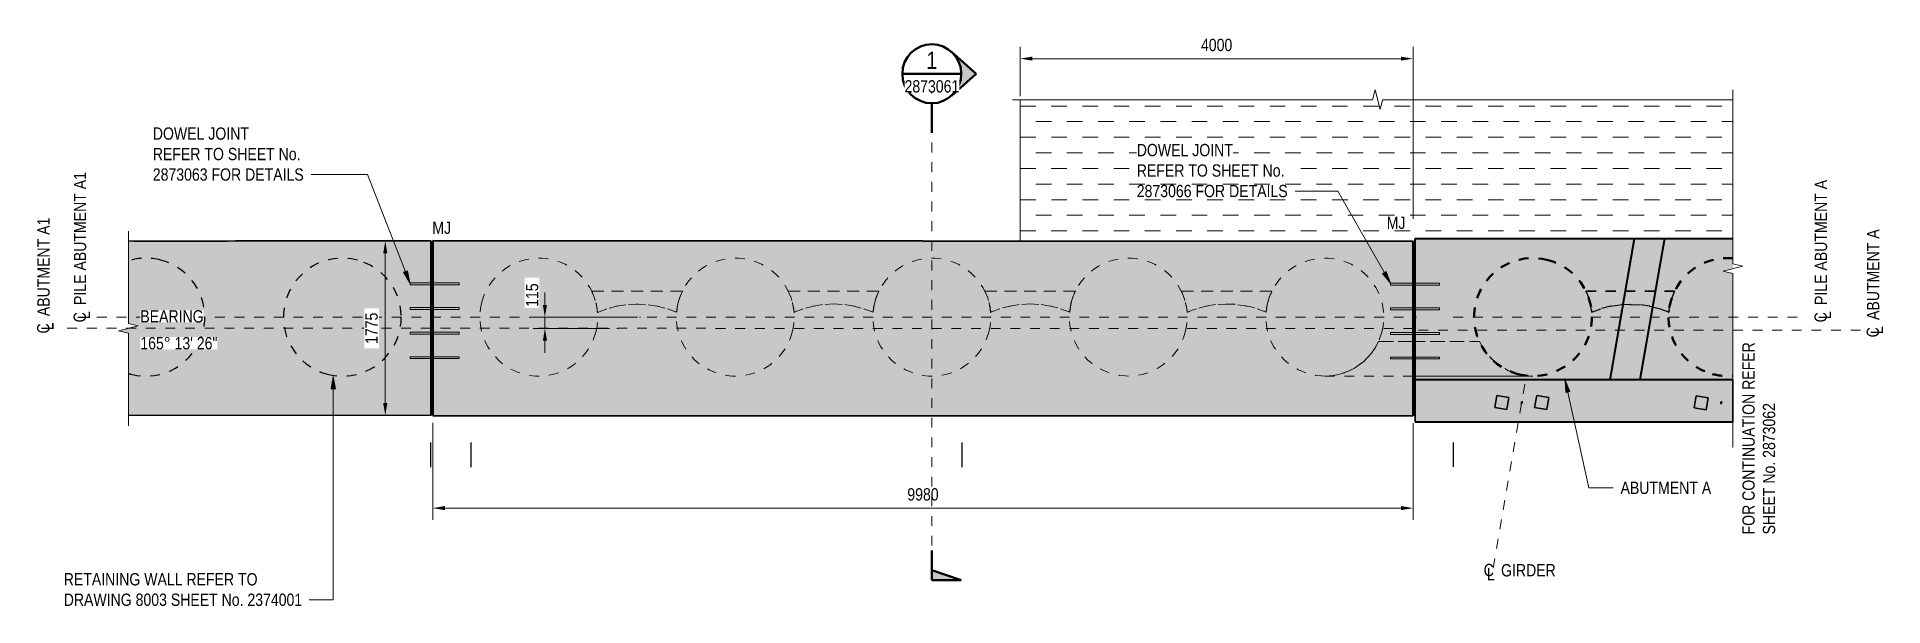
# Model space of a CAD drawing. Header units: metres. Extents: x 0 to 49, y -509 to 24.
# Drawn here: x 2.33 to 21.12, y -509.35 to -503.56 of the extents above.
import ezdxf

# ---------------------------------------------------------------- set-up
doc = ezdxf.new("R2010")
doc.units = ezdxf.units.M
for name, pattern in [('Dot_Section Line', [0.02, 0, -0.02]), ('Hidden', [0.004, 0.003, -0.001]), ('JacobsCenter', [0.015, 0.009, -0.0015, 0.003, -0.0015]), ('JacobsDash', [0.0045, 0.003, -0.0015]), ('JacobsGridLine', [0.0145, 0.01, -0.001, 0.0025, -0.001])]:
    doc.linetypes.add(name, pattern=pattern)
doc.layers.get('Defpoints').update_dxf_attribs({"color": 41})
for name, color, linetype, lineweight in [('A-ANNO-DIMS', 7, 'Continuous', 9), ('A-ANNO-NOTE', 7, 'Continuous', 9), ('A-DETL', 7, 'Continuous', 13), ('A-DETL-GENF', 7, 'Continuous', 9), ('A-GENM', 7, 'Continuous', 35), ('G-ANNO-TEXT', 7, 'Continuous', 9), ('S-BEAM', 7, 'Continuous', 50), ('S-BEAM-HDLN', 7, 'JacobsDash', 18), ('S-FNDN', 7, 'Continuous', 50), ('S-FNDN-HDLN', 7, 'JacobsDash', 18), ('S-GRID', 7, 'Continuous', 9)]:
    doc.layers.add(name, color=color, linetype=linetype, lineweight=lineweight)
doc.layers.add('G-ANNO-SYMB', color=7, linetype='Continuous', lineweight=35, true_color=0x0080ff)
doc.styles.add('Arial Narrow_2', font='ARIALN.TTF', dxfattribs={"height": 0.0025})
doc.styles.add('Arial Narrow_3', font='ARIALN.TTF', dxfattribs={"height": 0.125})
doc.styles.add('Arial Narrow_4', font='ARIALN.TTF', dxfattribs={"height": 0.175})
doc.dimstyles.new('Dimension_Standard_O__mm_', dxfattribs={"dimscale": 0.3048, "dimtxt": 0.127929, "dimasz": 0.410105, "dimexe": 0.393701, "dimexo": 0.246063, "dimgap": 0.246063, "dimtad": 1, "dimdec": 0, "dimlfac": 1000, "dimzin": 0, "dimdsep": 46, "dimtxsty": 'Arial Narrow_3', "dimsah": 1, "dimcen": 0.09, "dimaunit": 1, "dimadec": 4, "dimazin": 0, "dimtfac": 1, "dimtdec": 4, "dimtix": 1, "dimtmove": 2, "dimatfit": 3, "dimfxl": 1, "dimtvp": 1, "dimtfill": 1, "dimtolj": 1, "dimtzin": 0, "dimlwd": 18, "dimlwe": 18, "dimarcsym": 2})
doc.dimstyles.new('Dimension_Standard_O__mm__1', dxfattribs={"dimscale": 0.3048, "dimtxt": 0.127929, "dimasz": 0.410105, "dimexe": 0.393701, "dimexo": 0.246063, "dimgap": 0.246063, "dimtad": 1, "dimdec": 0, "dimlfac": 1000, "dimzin": 0, "dimdsep": 46, "dimtxsty": 'Arial Narrow_3', "dimsah": 1, "dimcen": 0.09, "dimaunit": 1, "dimadec": 4, "dimazin": 0, "dimtfac": 1, "dimtdec": 4, "dimtix": 1, "dimtmove": 0, "dimatfit": 3, "dimfxl": 1, "dimtvp": 1, "dimtfill": 1, "dimtolj": 1, "dimtzin": 0, "dimlwd": 18, "dimlwe": 18, "dimarcsym": 2})

msp = doc.modelspace()

# ---------------------------------------------------------------- texts
at = {"layer": 'G-ANNO-TEXT', "char_height": 0.125, "attachment_point": 1, "style": 'Arial Narrow_3', "bg_fill": 3, "box_fill_scale": 1, "bg_fill_color": 256, "bg_fill_true_color": 13158600, "bg_fill_transparency": 0}
for s, insert in [('DOWEL JOINT', (3.5088, -504.4784)), ('RETAINING WALL REFER TO ', (2.6021, -509.0134))]:
    msp.add_mtext(s, dxfattribs=dict(at, insert=insert))

# ---------------------------------------------------------------- blocks, each defined once
blk = doc.blocks.new('CappingBeam_RS39A_CB04 - CappingBeam_RS39A_CB04-57951987-DRG-2873061 - ABUTMENT A1 CONCRETE PLAN')
at = {"layer": 'A-GENM', "lineweight": 25, "true_color": 0xf0f0e3, "transparency": 33554458}
blk.add_hatch(color=7, dxfattribs=at).paths.add_polyline_path([(110.272, -7.687), (109.487, -4.711), (107.771, -5.164), (108.556, -8.14), (109.367, -7.926), (109.366, -7.823), (109.465, -8.003), (109.464, -7.9), (110.272, -7.687)])
at = {"layer": 'A-GENM', "color": 253, "lineweight": 25, "true_color": 0xb4b4b3, "flags": 128}
blk.add_lwpolyline([(107.771, -5.164), (107.962, -5.114), (108.152, -5.063), (108.343, -5.013), (108.534, -4.963), (108.724, -4.912), (108.915, -4.862), (109.106, -4.812), (109.297, -4.761), (109.487, -4.711)], dxfattribs=at)
at = {"layer": 'A-GENM', "color": 253, "lineweight": 25, "true_color": 0xaeaeae, "flags": 128}
blk.add_lwpolyline([(109.487, -4.711), (109.297, -4.761), (109.106, -4.812), (108.915, -4.862), (108.724, -4.912), (108.534, -4.963), (108.343, -5.013), (108.152, -5.063), (107.962, -5.114), (107.771, -5.164)], dxfattribs=at)
at = {"layer": 'A-GENM', "color": 253, "lineweight": 25, "true_color": 0xb4b4b3}
for points, knots in [([(109.487, -4.711), (109.544, -4.925), (109.656, -5.352), (109.882, -6.206), (110.087, -6.984), (110.236, -7.549), (110.272, -7.687)], [0, 0, 0, 0, 0.02083333, 0.04166667, 0.08333333, 0.09678264, 0.09678264, 0.09678264, 0.09678264]), ([(108.556, -8.14), (108.52, -8.002), (108.371, -7.437), (108.165, -6.659), (107.94, -5.805), (107.827, -5.377), (107.771, -5.164)], [0.903247, 0.903247, 0.903247, 0.903247, 0.91666667, 0.95833333, 0.97916667, 1, 1, 1, 1])]:
    blk.add_open_spline(points, degree=3, knots=knots, dxfattribs=at)
at = {"layer": 'A-GENM', "color": 253, "lineweight": 25, "true_color": 0xaeaeae}
for points, knots in [([(109.487, -4.711), (109.544, -4.925), (109.656, -5.352), (109.882, -6.206), (110.087, -6.984), (110.236, -7.549), (110.272, -7.687)], [0, 0, 0, 0, 0.02083333, 0.04166667, 0.08333333, 0.09678264, 0.09678264, 0.09678264, 0.09678264]), ([(107.771, -5.164), (107.827, -5.377), (107.94, -5.805), (108.165, -6.659), (108.371, -7.437), (108.52, -8.002), (108.556, -8.14)], [0, 0, 0, 0, 0.02083333, 0.04166667, 0.08333333, 0.096753, 0.096753, 0.096753, 0.096753])]:
    blk.add_open_spline(points, degree=3, knots=knots, dxfattribs=at)
blk = doc.blocks.new('Foundations-Piles - Px-1200-66435317-DRG-2873061 - ABUTMENT A1 CONCRETE PLAN')
at = {"layer": 'A-GENM', "color": 253, "linetype": 'Hidden', "lineweight": 25, "true_color": 0xb4b4b3}
for start, end in [(0, 180), (180, 212.0129), (357.5113, 0)]:
    blk.add_arc((0, 0), 0.6, start, end, dxfattribs=at)
blk = doc.blocks.new('Foundations-Piles - Px-1200-66435318-DRG-2873061 - ABUTMENT A1 CONCRETE PLAN')
at = {"layer": 'A-GENM', "color": 253, "linetype": 'Hidden', "lineweight": 25, "true_color": 0xb4b4b3}
for start, end in [(106.3636, 180), (0, 106.3523), (180, 0)]:
    blk.add_arc((0, 0), 0.6, start, end, dxfattribs=at)
blk = doc.blocks.new('T2DPAA-T2D-C3S-RS-M3D-100334_rvt-1-DRG-2873061 - ABUTMENT A1 CONCRETE PLAN')
at = {"layer": 'A-ANNO-NOTE', "color": 253, "lineweight": 25, "true_color": 0xa3a3a3}
for p, q in [((1102.332, -507.934), (1102.332, -507.684)), ((1102.332, -507.934), (1102.332, -507.684)), ((1102.742, -507.934), (1102.742, -507.684)), ((1102.742, -507.934), (1102.742, -507.684)), ((1107.742, -507.934), (1107.742, -507.684)), ((1107.742, -507.934), (1107.742, -507.684)), ((1112.742, -507.933), (1112.742, -507.683)), ((1112.742, -507.933), (1112.742, -507.683))]:
    blk.add_line(p, q, dxfattribs=at)
at = {"layer": 'A-GENM', "color": 253, "lineweight": 25, "true_color": 0xaeaeae, "rotation": 255.223888888889}
for name, p in [('CappingBeam_RS39A_CB04 - CappingBeam_RS39A_CB04-57951987-DRG-2873061 - ABUTMENT A1 CONCRETE PLAN', (1134.812, -402.744)), ('Foundations-Piles - Px-1200-66435317-DRG-2873061 - ABUTMENT A1 CONCRETE PLAN', (1099.432, -506.409)), ('Foundations-Piles - Px-1200-66435318-DRG-2873061 - ABUTMENT A1 CONCRETE PLAN', (1101.432, -506.409))]:
    blk.add_blockref(name, p, dxfattribs=at)
blk = doc.blocks.new('01_SFO_FRP_Pile_CastInPlace_CS_BR08 - CAST-IN-PLACE PILE - 1200-8660909-DRG-2873061 - ABUTMENT A1 CONCRETE PLAN')
at = {"layer": 'S-FNDN', "color": 253, "linetype": 'JacobsDash', "true_color": 0x9e9e9e}
for start, end in [(90, 270), (270, 90)]:
    blk.add_arc((0, 0), 0.6, start, end, dxfattribs=at)
blk = doc.blocks.new('05_SFO_BPE_Twin_Pedestal_Sq125_CS_BR13-1 - 525 Wide Pedestal _125L x 125W x20H_-5992202-DRG-2873061 - ABUTMENT A1 CONCRETE PLAN')
at = {"layer": 'S-FNDN-HDLN', "lineweight": 35}
for p, q in [((1113.428, -507.276), (1113.438, -507.278)), ((1113.438, -507.278), (1113.435, -507.293)), ((1113.438, -507.278), (1113.44, -507.263)), ((1113.439, -507.269), (1113.438, -507.278)), ((1113.447, -507.28), (1113.438, -507.278))]:
    blk.add_line(p, q, dxfattribs=at)
blk = doc.blocks.new('05_SFO_BPE_Twin_Pedestal_Sq125_CS_BR13-1 - 525 Wide Pedestal _125L x 125W x20H_-V1-DRG-2873061 - ABUTMENT A1 CONCRETE PLAN')
at = {"layer": 'S-FNDN', "lineweight": 35}
for p, q in [((1115.212, -507.208), (1115.191, -507.331)), ((1115.191, -507.331), (1115.314, -507.353)), ((1115.335, -507.229), (1115.212, -507.208)), ((1115.212, -507.208), (1115.336, -507.229)), ((1115.212, -507.208), (1115.212, -507.208)), ((1115.314, -507.353), (1115.335, -507.229)), ((1115.336, -507.229), (1115.314, -507.353)), ((1115.314, -507.353), (1115.314, -507.353)), ((1115.336, -507.229), (1115.335, -507.229))]:
    blk.add_line(p, q, dxfattribs=at)
at = {"layer": 'S-FNDN-HDLN', "lineweight": 35}
for p, q in [((1115.456, -507.279), (1115.466, -507.28)), ((1115.466, -507.28), (1115.464, -507.295)), ((1115.465, -507.29), (1115.466, -507.28)), ((1115.466, -507.28), (1115.469, -507.265)), ((1115.476, -507.282), (1115.466, -507.28))]:
    blk.add_line(p, q, dxfattribs=at)
blk = doc.blocks.new('01_SFO_FRP_Pile_CastInPlace_CS_BR08 - CAST-IN-PLACE PILE - 1200-8661114-DRG-2873061 - ABUTMENT A1 CONCRETE PLAN')
at = {"layer": 'S-FNDN-HDLN', "color": 253, "true_color": 0x9e9e9e}
for start, end in [(90, 270), (270, 90)]:
    blk.add_arc((0, 0), 0.6, start, end, dxfattribs=at)
blk = doc.blocks.new('01_SFO_FRP_Pile_CastInPlace_CS_BR08 - CAST-IN-PLACE PILE - 1200-8661134-DRG-2873061 - ABUTMENT A1 CONCRETE PLAN')
at = {"layer": 'S-FNDN-HDLN', "color": 253, "true_color": 0x9e9e9e}
for start, end in [(90, 270), (270, 90)]:
    blk.add_arc((0, 0), 0.6, start, end, dxfattribs=at)
blk = doc.blocks.new('01_SFO_FRP_Pile_CastInPlace_CS_BR08 - CAST-IN-PLACE PILE - 1200-8661146-DRG-2873061 - ABUTMENT A1 CONCRETE PLAN')
at = {"layer": 'S-FNDN-HDLN', "color": 253, "true_color": 0x9e9e9e}
for start, end in [(90, 270), (270, 90)]:
    blk.add_arc((0, 0), 0.6, start, end, dxfattribs=at)
blk = doc.blocks.new('01_SFO_FRP_Pile_CastInPlace_CS_BR08 - CAST-IN-PLACE PILE - 1200-8661166-DRG-2873061 - ABUTMENT A1 CONCRETE PLAN')
at = {"layer": 'S-FNDN-HDLN', "color": 253, "true_color": 0x9e9e9e}
for start, end in [(90, 270), (270, 90)]:
    blk.add_arc((0, 0), 0.6, start, end, dxfattribs=at)
blk = doc.blocks.new('01_SFO_FRP_Pile_CastInPlace_CS_BR08 - CAST-IN-PLACE PILE - 1200-8661189-DRG-2873061 - ABUTMENT A1 CONCRETE PLAN')
at = {"layer": 'S-FNDN-HDLN', "color": 253, "true_color": 0x9e9e9e}
for start, end in [(90, 270), (270, 90)]:
    blk.add_arc((0, 0), 0.6, start, end, dxfattribs=at)
blk = doc.blocks.new('03_SFR_ACS_Abutment_BR08_Retaining wall CS - ABUTMENT SOUTH WEST_B08-7985321-DRG-2873061 - ABUTMENT A1 CONCRETE PLAN')
at = {"layer": 'S-BEAM', "lineweight": 40, "true_color": 0xc0c0c0}
for points in [[(1112.332, -507.413), (1112.333, -505.638), (1102.353, -505.634), (1102.352, -507.409), (1111.437, -507.412)], [(1102.352, -507.409), (1102.352, -505.634), (1102.352, -505.634), (1102.352, -507.409)]]:
    blk.add_hatch(color=9, dxfattribs=at).paths.add_polyline_path(points)
at = {"layer": 'S-BEAM', "lineweight": 40}
for p, q in [((1102.353, -505.634), (1102.352, -507.409)), ((1102.352, -505.634), (1102.352, -505.634)), ((1102.352, -505.634), (1102.353, -505.634)), ((1102.352, -507.409), (1102.352, -505.634)), ((1112.333, -505.638), (1102.353, -505.634)), ((1112.332, -507.413), (1112.333, -505.638)), ((1102.352, -507.409), (1112.332, -507.413)), ((1102.352, -507.409), (1102.352, -507.409))]:
    blk.add_line(p, q, dxfattribs=at)
at = {"layer": 'S-BEAM-HDLN', "linetype": 'Continuous', "lineweight": 40}
blk.add_line((1112.332, -505.638), (1112.331, -507.413), dxfattribs=at)
blk = doc.blocks.new('20_SFR_WSC_ShotcreteWall_ArchFlatBack_Datum - ArchWall_PileSize_1200-8657912-DRG-2873061 - ABUTMENT A1 CONCRETE PLAN')
at = {"layer": 'A-DETL', "color": 8, "linetype": 'JacobsDash', "lineweight": 25, "true_color": 0x808080}
for p, q in [((1.442, -0.863), (0.539, -0.863)), ((0.539, -0.863), (1.442, -0.863))]:
    blk.add_line(p, q, dxfattribs=at)
at = {"layer": 'A-DETL', "color": 8, "linetype": 'JacobsDash', "lineweight": 25, "true_color": 0x808080, "flags": 128}
for points in [[(0.598, -0.649), (0.587, -0.723), (0.568, -0.795), (0.539, -0.863)], [(0.539, -0.863), (0.568, -0.795), (0.587, -0.723), (0.598, -0.649)], [(0.598, -0.649), (0.693, -0.684), (0.79, -0.709), (0.89, -0.724), (0.99, -0.729), (1.091, -0.724), (1.191, -0.709), (1.288, -0.684), (1.383, -0.649)], [(1.383, -0.649), (1.288, -0.684), (1.191, -0.709), (1.091, -0.724), (0.99, -0.729), (0.89, -0.724), (0.79, -0.709), (0.693, -0.684), (0.598, -0.649)], [(1.383, -0.649), (1.394, -0.723), (1.413, -0.795), (1.442, -0.863)], [(1.442, -0.863), (1.413, -0.795), (1.394, -0.723), (1.383, -0.649)]]:
    blk.add_lwpolyline(points, dxfattribs=at)
blk = doc.blocks.new('20_SFR_WSC_ShotcreteWall_ArchFlatBack_Datum - ArchWall_PileSize_1200-8657810-DRG-2873061 - ABUTMENT A1 CONCRETE PLAN')
at = {"layer": 'A-DETL', "color": 8, "linetype": 'JacobsDash', "lineweight": 9, "true_color": 0x808080}
for p, q in [((1.461, -0.863), (0.539, -0.863)), ((0.539, -0.863), (1.461, -0.863))]:
    blk.add_line(p, q, dxfattribs=at)
at = {"layer": 'A-DETL', "color": 8, "linetype": 'JacobsDash', "lineweight": 9, "true_color": 0x808080, "flags": 128}
for points in [[(0.598, -0.649), (0.587, -0.723), (0.568, -0.794), (0.539, -0.863)], [(0.598, -0.649), (0.695, -0.686), (0.795, -0.712), (0.897, -0.728), (1, -0.733), (1.103, -0.728), (1.205, -0.712), (1.305, -0.686), (1.402, -0.649)], [(1.402, -0.649), (1.351, -0.67), (1.299, -0.688), (1.246, -0.703), (1.192, -0.715), (1.137, -0.724), (1.083, -0.73), (1.028, -0.733), (0.972, -0.733), (0.917, -0.73), (0.863, -0.724), (0.808, -0.715), (0.754, -0.703), (0.701, -0.688), (0.649, -0.67), (0.598, -0.649)], [(1.461, -0.863), (1.432, -0.794), (1.413, -0.723), (1.402, -0.649)]]:
    blk.add_lwpolyline(points, dxfattribs=at)
at = {"layer": 'A-DETL', "color": 8, "linetype": 'JacobsDash', "lineweight": 9, "true_color": 0x808080}
for centre, start_param, end_param in [((0, -0.6), 4.258181, 4.630433), ((2, -0.6), 1.652752, 2.025004)]:
    blk.add_ellipse(centre, major_axis=(0, 0.6), ratio=0.999999, start_param=start_param, end_param=end_param, dxfattribs=at)
blk = doc.blocks.new('20_SFR_WSC_ShotcreteWall_ArchFlatBack_Datum - ArchWall_PileSize_1200-8657739-DRG-2873061 - ABUTMENT A1 CONCRETE PLAN')
at = {"layer": 'A-DETL', "color": 8, "linetype": 'JacobsDash', "lineweight": 9, "true_color": 0x808080}
for p, q in [((1.461, -0.863), (0.539, -0.863)), ((0.539, -0.863), (1.461, -0.863))]:
    blk.add_line(p, q, dxfattribs=at)
at = {"layer": 'A-DETL', "color": 8, "linetype": 'JacobsDash', "lineweight": 9, "true_color": 0x808080, "flags": 128}
for points in [[(0.598, -0.649), (0.587, -0.723), (0.568, -0.794), (0.539, -0.863)], [(0.598, -0.649), (0.695, -0.686), (0.795, -0.712), (0.897, -0.728), (1, -0.733), (1.103, -0.728), (1.205, -0.712), (1.305, -0.686), (1.402, -0.649)], [(1.402, -0.649), (1.305, -0.686), (1.205, -0.712), (1.103, -0.728), (1, -0.733), (0.897, -0.728), (0.795, -0.712), (0.695, -0.686), (0.598, -0.649)], [(1.461, -0.863), (1.432, -0.794), (1.413, -0.723), (1.402, -0.649)]]:
    blk.add_lwpolyline(points, dxfattribs=at)
at = {"layer": 'A-DETL', "color": 8, "linetype": 'JacobsDash', "lineweight": 9, "true_color": 0x808080}
for centre, start_param, end_param in [((0, -0.6), 4.258181, 4.630433), ((2, -0.6), 1.652752, 2.025004)]:
    blk.add_ellipse(centre, major_axis=(0, 0.6), ratio=1, start_param=start_param, end_param=end_param, dxfattribs=at)
blk = doc.blocks.new('20_SFR_WSC_ShotcreteWall_ArchFlatBack_Datum - ArchWall_PileSize_1200-8657584-DRG-2873061 - ABUTMENT A1 CONCRETE PLAN')
at = {"layer": 'A-DETL', "color": 8, "linetype": 'JacobsDash', "lineweight": 9, "true_color": 0x808080}
for p, q in [((1.461, -0.863), (0.539, -0.863)), ((0.539, -0.863), (1.461, -0.863))]:
    blk.add_line(p, q, dxfattribs=at)
at = {"layer": 'A-DETL', "color": 8, "linetype": 'JacobsDash', "lineweight": 9, "true_color": 0x808080, "flags": 128}
for points in [[(0.598, -0.649), (0.587, -0.723), (0.568, -0.794), (0.539, -0.863)], [(0.539, -0.863), (0.568, -0.794), (0.587, -0.723), (0.598, -0.649)], [(0.598, -0.649), (0.695, -0.686), (0.795, -0.712), (0.897, -0.728), (1, -0.733), (1.103, -0.728), (1.205, -0.712), (1.305, -0.686), (1.402, -0.649)], [(1.402, -0.649), (1.305, -0.686), (1.205, -0.712), (1.103, -0.728), (1, -0.733), (0.897, -0.728), (0.795, -0.712), (0.695, -0.686), (0.598, -0.649)], [(1.402, -0.649), (1.413, -0.723), (1.432, -0.794), (1.461, -0.863)], [(1.461, -0.863), (1.432, -0.794), (1.413, -0.723), (1.402, -0.649)]]:
    blk.add_lwpolyline(points, dxfattribs=at)
blk = doc.blocks.new('20_SFR_WSC_ShotcreteWall_ArchFlatBack_Datum - ArchWall_PileSize_1200-8657459-DRG-2873061 - ABUTMENT A1 CONCRETE PLAN')
at = {"layer": 'A-DETL', "color": 8, "linetype": 'JacobsDash', "lineweight": 9, "true_color": 0x808080}
for p, q in [((1.461, -0.863), (0.539, -0.863)), ((0.539, -0.863), (1.461, -0.863))]:
    blk.add_line(p, q, dxfattribs=at)
at = {"layer": 'A-DETL', "color": 8, "linetype": 'JacobsDash', "lineweight": 9, "true_color": 0x808080, "flags": 128}
for points in [[(0.598, -0.649), (0.587, -0.723), (0.568, -0.794), (0.539, -0.863)], [(0.539, -0.863), (0.568, -0.794), (0.587, -0.723), (0.598, -0.649)], [(0.598, -0.649), (0.695, -0.686), (0.795, -0.712), (0.897, -0.728), (1, -0.733), (1.103, -0.728), (1.205, -0.712), (1.305, -0.686), (1.402, -0.649)], [(1.402, -0.649), (1.305, -0.686), (1.205, -0.712), (1.103, -0.728), (1, -0.733), (0.897, -0.728), (0.795, -0.712), (0.695, -0.686), (0.598, -0.649)], [(1.402, -0.649), (1.413, -0.723), (1.432, -0.794), (1.461, -0.863)], [(1.461, -0.863), (1.432, -0.794), (1.413, -0.723), (1.402, -0.649)]]:
    blk.add_lwpolyline(points, dxfattribs=at)
blk = doc.blocks.new('BREAK LINE - INPUT VIEW SCALE_R13 - Std Break-8791557-DRG-2873061 - ABUTMENT A1 CONCRETE PLAN')
at = {"layer": 'A-DETL-GENF'}
for p, q in [((0.84, 0), (-0.1, 0)), ((0.865, 0.1), (0.84, 0)), ((0.915, -0.1), (0.865, 0.1)), ((0.94, 0), (0.915, -0.1)), ((1.88, 0), (0.94, 0))]:
    blk.add_line(p, q, dxfattribs=at)
blk = doc.blocks.new('BREAK LINE - INPUT VIEW SCALE_R13 - Std Break-8849432-DRG-2873061 - ABUTMENT A1 CONCRETE PLAN')
at = {"layer": 'A-DETL-GENF'}
for p, q in [((3.567, 0), (0, 0)), ((3.592, 0.1), (3.567, 0)), ((3.642, -0.1), (3.592, 0.1)), ((3.667, 0), (3.642, -0.1)), ((7.334, 0), (3.667, 0))]:
    blk.add_line(p, q, dxfattribs=at)
blk = doc.blocks.new('BREAK LINE - INPUT VIEW SCALE_R13 - Std Break-8791607-DRG-2873061 - ABUTMENT A1 CONCRETE PLAN')
at = {"layer": 'A-DETL-GENF'}
for p, q in [((1.67, 0), (-0.1, 0)), ((1.695, 0.1), (1.67, 0)), ((1.745, -0.1), (1.695, 0.1)), ((1.77, 0), (1.745, -0.1)), ((3.54, 0), (1.77, 0))]:
    blk.add_line(p, q, dxfattribs=at)
blk = doc.blocks.new('CS_Annot_Centreline Symbol2 - CS_Annot_Centreline Symbol-5074296-DRG-2873061 - ABUTMENT A1 CONCRETE PLAN')
at = {"layer": 'A-ANNO-NOTE', "char_height": 0.0025, "attachment_point": 1, "style": 'Arial Narrow_2'}
for s, insert, width in [('C  ', (-0.00109, 0.00476), 0.0044093), ('L', (-0.00041, 0.00392), 0.0019241)]:
    blk.add_mtext(s, dxfattribs=dict(at, insert=insert, width=width))
blk = doc.blocks.new('DIMBLOCK1-DRG-2873061 - ABUTMENT A1 CONCRETE PLAN')
at = {"layer": 'A-ANNO-DIMS', "color": 0, "lineweight": 18, "transparency": 16777216}
for p, q in [((7.5, -506.284), (7.5, -506.159)), ((8.397, -506.409), (7.38, -506.409)), ((8.157, -506.523), (7.38, -506.523)), ((7.5, -506.648), (7.5, -506.773))]:
    blk.add_line(p, q, dxfattribs=at)
at = {"layer": 'A-ANNO-DIMS', "color": 0, "transparency": 16777216}
blk.add_solid([(7.479, -506.648), (7.521, -506.648), (7.5, -506.523)], dxfattribs=at)
at = {"layer": 'Defpoints', "color": 0, "transparency": 16777216}
for p in [(8.472, -506.409), (8.232, -506.523)]:
    blk.add_point(p, dxfattribs=at)
at = {"layer": 'A-ANNO-DIMS', "color": 0, "lineweight": 18, "transparency": 16777216, "insert": (7.307, -506.304), "char_height": 0.125, "width": 0.2851, "attachment_point": 1, "rotation": 90, "line_spacing_factor": 0.974696, "style": 'Arial Narrow_3', "bg_fill": 3, "box_fill_scale": 1.1, "bg_fill_color": 256, "bg_fill_true_color": 13158600, "bg_fill_transparency": 0}
blk.add_mtext('\\A1;115', dxfattribs=at)
at = {"layer": 'A-ANNO-DIMS', "color": 0, "lineweight": 18, "transparency": 16777216}
blk.add_line((7.5, -506.523), (7.5, -506.409), dxfattribs=at)
at = {"layer": 'A-ANNO-DIMS', "color": 0, "transparency": 16777216}
blk.add_solid([(7.479, -506.284), (7.521, -506.284), (7.5, -506.409)], dxfattribs=at)
at = {"layer": 'Defpoints', "color": 0, "transparency": 16777216}
blk.add_point((7.5, -506.409), dxfattribs=at)
blk = doc.blocks.new('DIMBLOCK2-DRG-2873061 - ABUTMENT A1 CONCRETE PLAN')
at = {"layer": 'A-ANNO-DIMS', "color": 0, "lineweight": 18, "transparency": 16777216}
for p, q in [((6.284, -505.634), (5.755, -505.634)), ((5.875, -507.284), (5.875, -505.759)), ((6.283, -507.409), (5.755, -507.409))]:
    blk.add_line(p, q, dxfattribs=at)
at = {"layer": 'A-ANNO-DIMS', "color": 0, "transparency": 16777216}
for points in [[(5.854, -505.759), (5.896, -505.759), (5.875, -505.634)], [(5.854, -507.284), (5.896, -507.284), (5.875, -507.409)]]:
    blk.add_solid(points, dxfattribs=at)
at = {"layer": 'Defpoints', "color": 0, "transparency": 16777216}
for p in [(5.875, -505.634), (6.359, -505.634), (6.358, -507.409)]:
    blk.add_point(p, dxfattribs=at)
at = {"layer": 'A-ANNO-DIMS', "color": 0, "lineweight": 18, "transparency": 16777216, "insert": (5.736, -506.522), "char_height": 0.125, "width": 0.38013, "attachment_point": 5, "rotation": 90, "style": 'Arial Narrow_3', "bg_fill": 3, "box_fill_scale": 1.1, "bg_fill_color": 256, "bg_fill_true_color": 13158600, "bg_fill_transparency": 0}
blk.add_mtext('\\A1;1775', dxfattribs=at)
blk = doc.blocks.new('DIMBLOCK3-DRG-2873061 - ABUTMENT A1 CONCRETE PLAN')
at = {"layer": 'A-ANNO-DIMS', "color": 0, "lineweight": 18, "transparency": 16777216}
for p, q in [((6.358, -507.484), (6.358, -508.472)), ((16.338, -507.488), (16.338, -508.472)), ((6.483, -508.352), (16.213, -508.352))]:
    blk.add_line(p, q, dxfattribs=at)
at = {"layer": 'A-ANNO-DIMS', "color": 0, "transparency": 16777216}
for points in [[(6.483, -508.331), (6.483, -508.373), (6.358, -508.352)], [(16.213, -508.331), (16.213, -508.373), (16.338, -508.352)]]:
    blk.add_solid(points, dxfattribs=at)
at = {"layer": 'Defpoints', "color": 0, "transparency": 16777216}
for p in [(6.358, -507.409), (16.338, -507.413), (16.338, -508.352)]:
    blk.add_point(p, dxfattribs=at)
at = {"layer": 'A-ANNO-DIMS', "color": 0, "lineweight": 18, "transparency": 16777216, "insert": (11.348, -508.213), "char_height": 0.125, "width": 0.38013, "attachment_point": 5, "style": 'Arial Narrow_3', "bg_fill": 3, "box_fill_scale": 1.1, "bg_fill_color": 256, "bg_fill_true_color": 13158600, "bg_fill_transparency": 0}
blk.add_mtext('\\A1;9980', dxfattribs=at)
blk = doc.blocks.new('Section - sectionTail-4870194-DRG-2873061 - ABUTMENT A1 CONCRETE PLAN')
at = {"layer": 'G-ANNO-SYMB', "lineweight": 9}
blk.add_hatch(color=7, dxfattribs=at).paths.add_polyline_path([(-0.006, 0.006), (-0.004, 0), (-0.006, 0)])
at = {"layer": 'G-ANNO-SYMB', "color": 7, "lineweight": 50}
for p, q in [((-0.006, 0.006), (-0.006, 0)), ((-0.004, 0), (-0.006, 0.006)), ((-0.006, 0), (-0.004, 0)), ((-0.006, 0), (0, 0))]:
    blk.add_line(p, q, dxfattribs=at)
blk = doc.blocks.new('Section - SectionHead-4898858-DRG-2873061 - ABUTMENT A1 CONCRETE PLAN')
at = {"layer": 'G-ANNO-SYMB', "lineweight": 9}
h = blk.add_hatch(color=7, dxfattribs=at)
edge = h.paths.add_edge_path()
edge.add_line((-0.002, 0.009), (0.00247, 0.004))
edge.add_arc((-0.002, 0), 0.006, 41.8277, 138.1723)
edge.add_line((-0.00647, 0.004), (-0.002, 0.009))
at = {"layer": 'G-ANNO-SYMB', "color": 7, "lineweight": 50}
for p, q in [((-0.002, 0.009), (-0.00647, 0.004)), ((0.00247, 0.004), (-0.002, 0.009)), ((0.004, 0), (0.01, 0))]:
    blk.add_line(p, q, dxfattribs=at)
for start, end in [(360, 180), (180, 360)]:
    blk.add_arc((-0.002, 0), 0.006, start, end, dxfattribs=at)
blk = doc.blocks.new('DIMBLOCK4-DRG-2873061 - ABUTMENT A1 CONCRETE PLAN')
at = {"layer": 'A-ANNO-DIMS', "color": 0, "lineweight": 18, "transparency": 16777216}
for p, q in [((12.337, -504.162), (12.337, -503.659)), ((12.462, -503.779), (16.212, -503.779)), ((16.337, -505.407), (16.337, -503.659))]:
    blk.add_line(p, q, dxfattribs=at)
at = {"layer": 'A-ANNO-DIMS', "color": 0, "transparency": 16777216}
for points in [[(12.462, -503.758), (12.462, -503.799), (12.337, -503.779)], [(16.212, -503.758), (16.212, -503.799), (16.337, -503.779)]]:
    blk.add_solid(points, dxfattribs=at)
at = {"layer": 'Defpoints', "color": 0, "transparency": 16777216}
for p in [(16.337, -503.779), (12.337, -504.237), (16.337, -505.482)]:
    blk.add_point(p, dxfattribs=at)
at = {"layer": 'A-ANNO-DIMS', "color": 0, "lineweight": 18, "transparency": 16777216, "insert": (14.337, -503.64), "char_height": 0.125, "width": 0.38013, "attachment_point": 5, "style": 'Arial Narrow_3', "bg_fill": 3, "box_fill_scale": 1.1, "bg_fill_color": 256, "bg_fill_true_color": 13158600, "bg_fill_transparency": 0}
blk.add_mtext('\\A1;4000', dxfattribs=at)

# ---------------------------------------------------------------- hatches: boundary and pattern name
at = {"layer": 'A-DETL-GENF'}
h = msp.add_hatch(dxfattribs=at)
h.set_pattern_fill('FP_1', color=256, style=0, pattern_type=2)
h.set_pattern_definition([(0, (-158.9544, -1733.145), (0.15875, 0.15875), [0.15875, -0.15875])])
h.paths.add_polyline_path([(16.3569, -505.6375), (16.3569, -505.6079), (19.5922, -505.6079), (19.5922, -504.1961), (16.0251, -504.1961), (16.0001, -504.2961), (15.9501, -504.0961), (15.9251, -504.1961), (12.3367, -504.1961), (12.3367, -505.6362), (16.3381, -505.6375)])
at = {"layer": 'A-DETL-GENF', "true_color": 0xc0c0c0}
for points in [[(19.5906, -507.0479), (19.5922, -507.0479), (19.5922, -505.9661), (19.4922, -505.9411), (19.5922, -505.9161), (19.5922, -505.6079), (16.3581, -505.6079), (16.3581, -507.0479), (19.5896, -507.0479)], [(16.3581, -507.4781), (19.5906, -507.4781), (19.5896, -507.0479), (16.3581, -507.0479)], [(11.1775, -507.4109), (11.1775, -507.4108), (6.3584, -507.4092), (6.3586, -507.4109), (9.0447, -507.4109)]]:
    msp.add_hatch(color=9, dxfattribs=at).paths.add_polyline_path(points)
at = {"layer": 'G-ANNO-TEXT'}
for points in [[(6.1262, -506.0606), (6.1011, -505.9362), (6.06, -505.9523)], [(16.1058, -506.0639), (16.0629, -505.9445), (16.0246, -505.9663)], [(5.3459, -507.0127), (5.3238, -507.1377), (5.3679, -507.1377)], [(17.8846, -507.0487), (17.89, -507.1755), (17.9331, -507.166)]]:
    msp.add_hatch(color=256, dxfattribs=at).paths.add_polyline_path(points)

# ---------------------------------------------------------------- linework, layer by layer
at = {"layer": 'A-DETL', "lineweight": 18}
for p, q in [((12.3367, -504.1961), (12.3367, -505.6362)), ((12.3367, -505.6362), (16.3569, -505.6375)), ((16.3569, -505.6375), (16.3569, -505.6079)), ((16.3569, -505.6079), (19.5922, -505.6079)), ((6.1273, -506.0613), (6.6273, -506.0613)), ((6.1273, -506.0813), (6.1273, -506.0613)), ((6.6273, -506.0813), (6.1273, -506.0813)), ((6.6273, -506.0613), (6.6273, -506.0813)), ((16.1069, -506.0646), (16.6069, -506.0646)), ((16.1069, -506.0846), (16.1069, -506.0646)), ((16.6069, -506.0846), (16.1069, -506.0846)), ((16.6069, -506.0646), (16.6069, -506.0846)), ((6.1273, -506.3113), (6.6273, -506.3113)), ((6.1273, -506.3313), (6.1273, -506.3113)), ((6.6273, -506.3313), (6.1273, -506.3313)), ((6.6273, -506.3113), (6.6273, -506.3313)), ((16.1069, -506.3146), (16.6069, -506.3146)), ((16.1069, -506.3346), (16.1069, -506.3146)), ((16.6069, -506.3346), (16.1069, -506.3346)), ((16.6069, -506.3146), (16.6069, -506.3346)), ((6.1273, -506.5613), (6.6273, -506.5613)), ((6.1273, -506.5813), (6.1273, -506.5613)), ((6.6273, -506.5813), (6.1273, -506.5813)), ((6.6273, -506.5613), (6.6273, -506.5813)), ((16.1069, -506.5646), (16.6069, -506.5646)), ((16.1069, -506.5846), (16.1069, -506.5646)), ((16.6069, -506.5846), (16.1069, -506.5846)), ((16.6069, -506.5646), (16.6069, -506.5846)), ((6.1273, -506.8113), (6.6273, -506.8113)), ((6.1273, -506.8313), (6.1273, -506.8113)), ((6.6273, -506.8313), (6.1273, -506.8313)), ((6.6273, -506.8113), (6.6273, -506.8313)), ((16.1069, -506.8146), (16.6069, -506.8146)), ((16.1069, -506.8346), (16.1069, -506.8146)), ((16.6069, -506.8346), (16.1069, -506.8346)), ((16.6069, -506.8146), (16.6069, -506.8346))]:
    msp.add_line(p, q, dxfattribs=at)
at = {"layer": 'A-DETL', "linetype": 'JacobsCenter'}
for p, q in [((8.4616, -506.4087), (8.4716, -506.4087)), ((8.2425, -506.5232), (8.2325, -506.5232))]:
    msp.add_line(p, q, dxfattribs=at)
at = {"layer": 'A-DETL', "color": 8, "linetype": 'JacobsDash', "lineweight": 9, "true_color": 0x808080}
for p, q in [((16.337, -506.658), (15.9834, -506.6581)), ((15.9834, -506.6581), (16.337, -506.658)), ((16.337, -506.658), (16.337, -507.008)), ((16.337, -507.008), (16.337, -506.658)), ((16.3581, -507.0077), (16.3581, -506.6577)), ((16.3581, -506.6577), (16.3581, -507.0077)), ((16.3581, -506.6577), (17.0117, -506.6577)), ((17.0117, -506.6577), (16.3581, -506.6577)), ((15.4381, -507.0083), (16.337, -507.008)), ((16.337, -507.008), (15.4381, -507.0083)), ((17.5571, -507.0077), (16.3581, -507.0077)), ((16.3581, -507.0077), (17.5571, -507.0077))]:
    msp.add_line(p, q, dxfattribs=at)
at = {"layer": 'A-DETL', "lineweight": 35}
for p, q in [((19.5896, -507.0479), (16.3581, -507.0479)), ((16.3581, -507.0479), (16.3581, -507.4781)), ((19.5906, -507.4781), (19.5896, -507.0479)), ((16.3581, -507.4781), (19.5906, -507.4781))]:
    msp.add_line(p, q, dxfattribs=at)
at = {"layer": 'A-DETL', "linetype": 'JacobsCenter', "lineweight": 18}
msp.add_line((17.1531, -508.9615), (17.4765, -507.0839), dxfattribs=at)
at = {"layer": 'A-DETL', "color": 8, "linetype": 'JacobsDash', "lineweight": 9, "true_color": 0x808080, "flags": 128}
for points in [[(15.9834, -506.6581), (15.9424, -506.7331), (15.8911, -506.8015), (15.8306, -506.862), (15.7621, -506.9132), (15.687, -506.9541), (15.6069, -506.984), (15.5234, -507.0022), (15.4381, -507.0083)], [(15.4381, -507.0083), (15.5234, -507.0022), (15.6069, -506.984), (15.687, -506.9541), (15.7621, -506.9132), (15.8306, -506.862), (15.8911, -506.8015), (15.9424, -506.7331), (15.9834, -506.6581)], [(17.0117, -506.6577), (17.0528, -506.7327), (17.1041, -506.8011), (17.1646, -506.8615), (17.2331, -506.9127), (17.3082, -506.9536), (17.3883, -506.9835), (17.4718, -507.0016), (17.5571, -507.0077)], [(17.5571, -507.0077), (17.4718, -507.0016), (17.3883, -506.9835), (17.3082, -506.9536), (17.2331, -506.9127), (17.1646, -506.8615), (17.1041, -506.8011), (17.0528, -506.7327), (17.0117, -506.6577)]]:
    msp.add_lwpolyline(points, dxfattribs=at)
at = {"layer": 'G-ANNO-SYMB', "color": 7, "lineweight": 50}
msp.add_line((11.1379, -503.9329), (11.7379, -503.9329), dxfattribs=at)
at = {"layer": 'G-ANNO-TEXT'}
for p, q in [((5.2598, -504.9576), (5.1217, -504.9576)), ((5.693, -504.9576), (5.2598, -504.9576)), ((6.1262, -506.0606), (5.693, -504.9576)), ((15.2847, -505.1255), (15.1369, -505.1255)), ((15.5697, -505.1255), (15.2847, -505.1255)), ((6.1011, -505.9362), (6.06, -505.9523)), ((6.06, -505.9523), (6.1262, -506.0606)), ((6.1262, -506.0606), (6.1011, -505.9362)), ((16.0629, -505.9445), (16.0246, -505.9663)), ((16.0246, -505.9663), (16.1058, -506.0639)), ((16.1058, -506.0639), (16.0629, -505.9445)), ((5.3459, -507.0127), (5.3238, -507.1377)), ((5.3238, -507.1377), (5.3679, -507.1377)), ((5.3679, -507.1377), (5.3459, -507.0127)), ((5.3459, -507.0127), (5.3459, -509.2842)), ((17.8846, -507.0487), (17.89, -507.1755)), ((17.9331, -507.166), (17.8846, -507.0487)), ((17.8846, -507.0487), (18.1263, -508.1455)), ((17.89, -507.1755), (17.9331, -507.166)), ((18.1263, -508.1455), (18.3734, -508.1455)), ((5.1218, -509.2842), (5.1013, -509.2842)), ((5.3459, -509.2842), (5.1218, -509.2842))]:
    msp.add_line(p, q, dxfattribs=at)
at = {"layer": 'S-BEAM', "lineweight": 40}
for p, q in [((16.3569, -505.6079), (19.5922, -505.6079)), ((16.3569, -507.0479), (16.3569, -505.6079)), ((18.3418, -507.0479), (18.5899, -505.6079)), ((18.8943, -505.6079), (18.6462, -507.0479)), ((19.5922, -507.0479), (16.3569, -507.0479)), ((19.5922, -507.4779), (16.3581, -507.4779))]:
    msp.add_line(p, q, dxfattribs=at)
at = {"layer": 'S-FNDN', "lineweight": 35}
for p, q in [((17.1889, -507.2057), (17.1677, -507.3289)), ((17.1677, -507.3289), (17.2908, -507.3501)), ((17.312, -507.2269), (17.1889, -507.2057)), ((17.1892, -507.2057), (17.3124, -507.2269)), ((17.1892, -507.2057), (17.1892, -507.2057)), ((17.2908, -507.3501), (17.312, -507.2269)), ((17.2912, -507.3501), (17.2908, -507.3501)), ((17.3124, -507.2269), (17.2912, -507.3501)), ((17.3124, -507.2269), (17.312, -507.2269)), ((17.5947, -507.2057), (17.5735, -507.3289)), ((17.5735, -507.3289), (17.6966, -507.3501)), ((17.7179, -507.2269), (17.5947, -507.2057)), ((17.595, -507.2057), (17.5951, -507.2057)), ((17.5951, -507.2057), (17.7182, -507.2269)), ((17.6966, -507.3501), (17.7179, -507.2269)), ((17.697, -507.3501), (17.6966, -507.3501)), ((17.7182, -507.2269), (17.697, -507.3501)), ((17.7182, -507.2269), (17.7179, -507.2269))]:
    msp.add_line(p, q, dxfattribs=at)
at = {"layer": 'S-FNDN', "color": 253, "linetype": 'JacobsDash', "true_color": 0x9e9e9e}
for start, end in [(84.78798, 255.22389), (255.22389, 275.22107)]:
    msp.add_arc((19.5377, -506.4077), 0.6, start, end, dxfattribs=at)
at = {"layer": 'S-GRID', "linetype": 'JacobsGridLine', "lineweight": 18}
for p, q in [((2.9406, -506.4094), (16.3706, -506.4082)), ((20.2462, -506.4077), (16.6552, -506.4077)), ((16.3378, -506.525), (2.5692, -506.5205)), ((20.8918, -506.5429), (16.3771, -506.5429))]:
    msp.add_line(p, q, dxfattribs=at)

# ---------------------------------------------------------------- block references
at = {"lineweight": 5}
msp.add_blockref('T2DPAA-T2D-C3S-RS-M3D-100334_rvt-1-DRG-2873061 - ABUTMENT A1 CONCRETE PLAN', (-1095.9944, 0), dxfattribs=at)
at = {"layer": 'A-ANNO-NOTE'}
for p, xscale, yscale, zscale, rotation in [((2.9406, -506.4077), 50, 50, 50, 89.99999999999991), ((20.6606, -506.4077), 50, 50, 50, 89.99999999999991), ((2.5692, -506.5213), 50.00000000000001, 50.00000000000001, 50.00000000000001, 89.9999999999999), ((21.1913, -506.5602), 50.00000000000001, 50.00000000000001, 50.00000000000001, 89.9999999999999)]:
    msp.add_blockref('CS_Annot_Centreline Symbol2 - CS_Annot_Centreline Symbol-5074296-DRG-2873061 - ABUTMENT A1 CONCRETE PLAN', p, dxfattribs=dict(at, xscale=xscale, yscale=yscale, zscale=zscale, rotation=rotation))
at = {"layer": 'A-ANNO-NOTE', "xscale": 50.00000000000001, "yscale": 50.00000000000001, "zscale": 50.00000000000001}
msp.add_blockref('CS_Annot_Centreline Symbol2 - CS_Annot_Centreline Symbol-5074296-DRG-2873061 - ABUTMENT A1 CONCRETE PLAN', (17.1095, -509.1572), dxfattribs=at)
at = {"layer": 'A-DETL', "color": 8, "linetype": 'JacobsDash', "lineweight": 9, "true_color": 0x808080, "rotation": 180.0058847100325}
for name, p in [('20_SFR_WSC_ShotcreteWall_ArchFlatBack_Datum - ArchWall_PileSize_1200-8657459-DRG-2873061 - ABUTMENT A1 CONCRETE PLAN', (9.438, -507.0088)), ('20_SFR_WSC_ShotcreteWall_ArchFlatBack_Datum - ArchWall_PileSize_1200-8657584-DRG-2873061 - ABUTMENT A1 CONCRETE PLAN', (11.438, -507.0076)), ('20_SFR_WSC_ShotcreteWall_ArchFlatBack_Datum - ArchWall_PileSize_1200-8657739-DRG-2873061 - ABUTMENT A1 CONCRETE PLAN', (13.4395, -507.0074)), ('20_SFR_WSC_ShotcreteWall_ArchFlatBack_Datum - ArchWall_PileSize_1200-8657810-DRG-2873061 - ABUTMENT A1 CONCRETE PLAN', (15.4395, -507.0082))]:
    msp.add_blockref(name, p, dxfattribs=at)
at = {"layer": 'A-DETL', "color": 8, "linetype": 'JacobsDash', "lineweight": 25, "true_color": 0x808080, "rotation": 180.0004069402619}
msp.add_blockref('20_SFR_WSC_ShotcreteWall_ArchFlatBack_Datum - ArchWall_PileSize_1200-8657912-DRG-2873061 - ABUTMENT A1 CONCRETE PLAN', (19.5377, -507.0077), dxfattribs=at)
at = {"layer": 'A-DETL-GENF'}
for name, p, rotation in [('BREAK LINE - INPUT VIEW SCALE_R13 - Std Break-8849432-DRG-2873061 - ABUTMENT A1 CONCRETE PLAN', (19.5922, -504.1961), 180), ('BREAK LINE - INPUT VIEW SCALE_R13 - Std Break-8791607-DRG-2873061 - ABUTMENT A1 CONCRETE PLAN', (19.5922, -507.6361), 90.00000000000225), ('BREAK LINE - INPUT VIEW SCALE_R13 - Std Break-8791557-DRG-2873061 - ABUTMENT A1 CONCRETE PLAN', (3.2603, -505.6331), 269.9999999999945)]:
    msp.add_blockref(name, p, dxfattribs=dict(at, rotation=rotation))
at = {"layer": 'G-ANNO-SYMB', "color": 7, "lineweight": 50, "xscale": 49.99999999999998, "yscale": 49.99999999999998, "zscale": 49.99999999999998, "rotation": 269.9999999999992}
msp.add_blockref('Section - SectionHead-4898858-DRG-2873061 - ABUTMENT A1 CONCRETE PLAN', (11.4379, -504.0329), dxfattribs=at)
at = {"layer": 'G-ANNO-SYMB', "color": 7, "lineweight": 50, "extrusion": (0, 0, -1), "xscale": 49.99999999999996, "yscale": 49.99999999999996, "zscale": 49.99999999999996, "rotation": 90.00000000000105}
msp.add_blockref('Section - sectionTail-4870194-DRG-2873061 - ABUTMENT A1 CONCRETE PLAN', (-11.4379, -508.7843), dxfattribs=at)
at = {"layer": 'S-BEAM-HDLN', "linetype": 'Continuous', "lineweight": 40}
msp.add_blockref('03_SFR_ACS_Abutment_BR08_Retaining wall CS - ABUTMENT SOUTH WEST_B08-7985321-DRG-2873061 - ABUTMENT A1 CONCRETE PLAN', (-1095.9944, 0), dxfattribs=at)
at = {"layer": 'S-FNDN', "color": 253, "linetype": 'JacobsDash', "true_color": 0x9e9e9e, "rotation": 345.2238888888885}
msp.add_blockref('01_SFO_FRP_Pile_CastInPlace_CS_BR08 - CAST-IN-PLACE PILE - 1200-8660909-DRG-2873061 - ABUTMENT A1 CONCRETE PLAN', (17.5571, -506.4077), dxfattribs=at)
at = {"layer": 'S-FNDN', "lineweight": 35}
msp.add_blockref('05_SFO_BPE_Twin_Pedestal_Sq125_CS_BR13-1 - 525 Wide Pedestal _125L x 125W x20H_-V1-DRG-2873061 - ABUTMENT A1 CONCRETE PLAN', (-1095.9944, 0), dxfattribs=at)
at = {"layer": 'S-FNDN-HDLN', "color": 253, "true_color": 0x9e9e9e, "rotation": 255.223888888889}
for name, p in [('01_SFO_FRP_Pile_CastInPlace_CS_BR08 - CAST-IN-PLACE PILE - 1200-8661189-DRG-2873061 - ABUTMENT A1 CONCRETE PLAN', (7.4379, -506.409)), ('01_SFO_FRP_Pile_CastInPlace_CS_BR08 - CAST-IN-PLACE PILE - 1200-8661166-DRG-2873061 - ABUTMENT A1 CONCRETE PLAN', (9.4379, -506.4088)), ('01_SFO_FRP_Pile_CastInPlace_CS_BR08 - CAST-IN-PLACE PILE - 1200-8661146-DRG-2873061 - ABUTMENT A1 CONCRETE PLAN', (11.4379, -506.4086)), ('01_SFO_FRP_Pile_CastInPlace_CS_BR08 - CAST-IN-PLACE PILE - 1200-8661134-DRG-2873061 - ABUTMENT A1 CONCRETE PLAN', (13.4379, -506.4084)), ('01_SFO_FRP_Pile_CastInPlace_CS_BR08 - CAST-IN-PLACE PILE - 1200-8661114-DRG-2873061 - ABUTMENT A1 CONCRETE PLAN', (15.4379, -506.4083))]:
    msp.add_blockref(name, p, dxfattribs=at)
at = {"layer": 'S-FNDN-HDLN', "lineweight": 35}
msp.add_blockref('05_SFO_BPE_Twin_Pedestal_Sq125_CS_BR13-1 - 525 Wide Pedestal _125L x 125W x20H_-5992202-DRG-2873061 - ABUTMENT A1 CONCRETE PLAN', (-1095.9944, 0), dxfattribs=at)

msp.set_redraw_order([(e.dxf.handle, doc.entitydb.next_handle()) for e in msp.query("TEXT MTEXT ATTDEF DIMENSION ARC_DIMENSION")])  # texts and dimensions are drawn at this point

# ---------------------------------------------------------------- next in the draw order: texts
at = {"layer": 'A-ANNO-NOTE', "char_height": 0.125, "attachment_point": 1, "rotation": 90, "style": 'Arial Narrow_3', "bg_fill": 3, "box_fill_scale": 1, "bg_fill_color": 256, "bg_fill_true_color": 13158600, "bg_fill_transparency": 0}
for s, insert in [('PILE ABUTMENT A1', (2.7053, -506.2852)), ('PILE ABUTMENT A', (20.4253, -506.2852)), ('ABUTMENT A1', (2.3339, -506.3988)), ('ABUTMENT A', (20.956, -506.4377))]:
    msp.add_mtext(s, dxfattribs=dict(at, insert=insert))
at = {"layer": 'A-ANNO-NOTE', "insert": (17.232, -508.9219), "char_height": 0.125, "attachment_point": 1, "style": 'Arial Narrow_3', "bg_fill": 3, "box_fill_scale": 1, "bg_fill_color": 256, "bg_fill_true_color": 13158600, "bg_fill_transparency": 0}
msp.add_mtext('GIRDER', dxfattribs=at)
at = {"layer": 'G-ANNO-SYMB', "color": 7, "lineweight": 9, "insert": (11.3816, -503.7081), "char_height": 0.175, "attachment_point": 1, "style": 'Arial Narrow_4', "bg_fill": 3, "box_fill_scale": 1, "bg_fill_color": 256, "bg_fill_transparency": 0}
msp.add_mtext('1', dxfattribs=at)
at = {"layer": 'G-ANNO-TEXT', "char_height": 0.125, "attachment_point": 1, "style": 'Arial Narrow_3', "bg_fill": 3, "box_fill_scale": 1, "bg_fill_color": 256, "bg_fill_true_color": 13158600, "bg_fill_transparency": 0}
for s, insert in [('REFER TO SHEET No. ', (3.5088, -504.6868)), ('DOWEL JOINT', (13.524, -504.6463)), ('MJ', (6.354, -505.4372)), ('MJ', (16.068, -505.3864)), ('BEARING', (3.3816, -506.3382)), ('165° 13\' 26"', (3.3816, -506.6113)), ('ABUTMENT A', (18.4484, -508.083)), ('DRAWING 8003 SHEET No. 2374001', (2.6021, -509.2217))]:
    msp.add_mtext(s, dxfattribs=dict(at, insert=insert))
at = {"layer": 'G-ANNO-TEXT', "insert": (19.6886, -508.62), "char_height": 0.125, "attachment_point": 1, "rotation": 90, "style": 'Arial Narrow_3', "bg_fill": 3, "box_fill_scale": 1, "bg_fill_color": 256, "bg_fill_true_color": 13158600, "bg_fill_transparency": 0}
msp.add_mtext('FOR CONTINUATION REFER ', dxfattribs=at)

# ---------------------------------------------------------------- next in the draw order: dimensions: what is measured, and where the dimension line sits
at = {"layer": 'A-ANNO-DIMS', "lineweight": 18}
dim = msp.add_linear_dim(base=(7.49981, -506.40866), p1=(8.23249, -506.5232), p2=(8.47161, -506.40866), angle=90, dimstyle='Dimension_Standard_O__mm_', override={"dimpost": '<>', "dimfxl": 0.265142}, dxfattribs=at)
dim.commit()
dim.dimension.update_dxf_attribs({"geometry": 'DIMBLOCK1-DRG-2873061 - ABUTMENT A1 CONCRETE PLAN', "text_midpoint": (7.39061, -506.1618), "dimtype": 160, "text_rotation": 90})

# ---------------------------------------------------------------- next in the draw order: linework, layer by layer
at = {"layer": 'G-ANNO-TEXT'}
msp.add_line((16.1058, -506.0639), (15.5697, -505.1255), dxfattribs=at)

# ---------------------------------------------------------------- next in the draw order: texts
at = {"layer": 'G-ANNO-TEXT', "char_height": 0.125, "attachment_point": 1, "style": 'Arial Narrow_3', "bg_fill": 3, "box_fill_scale": 1, "bg_fill_color": 256, "bg_fill_true_color": 13158600, "bg_fill_transparency": 0}
for s, insert in [('2873063 FOR DETAILS', (3.5088, -504.8951)), ('REFER TO SHEET No. ', (13.524, -504.8546))]:
    msp.add_mtext(s, dxfattribs=dict(at, insert=insert))
at = {"layer": 'G-ANNO-TEXT', "insert": (19.897, -508.62), "char_height": 0.125, "attachment_point": 1, "rotation": 90, "style": 'Arial Narrow_3', "bg_fill": 3, "box_fill_scale": 1, "bg_fill_color": 256, "bg_fill_true_color": 13158600, "bg_fill_transparency": 0}
msp.add_mtext('SHEET No. 2873062', dxfattribs=at)

# ---------------------------------------------------------------- next in the draw order: dimensions: what is measured, and where the dimension line sits
at = {"layer": 'A-ANNO-DIMS', "lineweight": 18}
dim = msp.add_linear_dim(base=(5.8749, -505.6342), p1=(6.358, -507.4092), p2=(6.3586, -505.6342), angle=90, dimstyle='Dimension_Standard_O__mm__1', override={"dimpost": '<>', "dimfxl": 1.775}, dxfattribs=at)
dim.commit()
dim.dimension.update_dxf_attribs({"geometry": 'DIMBLOCK2-DRG-2873061 - ABUTMENT A1 CONCRETE PLAN', "text_midpoint": (5.7361, -506.5217)})

# ---------------------------------------------------------------- next in the draw order: texts
at = {"layer": 'G-ANNO-TEXT', "insert": (13.524, -505.063), "char_height": 0.125, "attachment_point": 1, "style": 'Arial Narrow_3', "bg_fill": 3, "box_fill_scale": 1, "bg_fill_color": 256, "bg_fill_true_color": 13158600, "bg_fill_transparency": 0}
msp.add_mtext('2873066 FOR DETAILS', dxfattribs=at)

# ---------------------------------------------------------------- next in the draw order: dimensions: what is measured, and where the dimension line sits
at = {"layer": 'A-ANNO-DIMS', "lineweight": 18}
dim = msp.add_linear_dim(base=(16.3376, -508.352), p1=(6.358, -507.4092), p2=(16.3376, -507.4125), dimstyle='Dimension_Standard_O__mm__1', override={"dimpost": '<>', "dimfxl": 9.979544}, dxfattribs=at)
dim.commit()
dim.dimension.update_dxf_attribs({"geometry": 'DIMBLOCK3-DRG-2873061 - ABUTMENT A1 CONCRETE PLAN', "text_midpoint": (11.3478, -508.2132)})

# ---------------------------------------------------------------- next in the draw order: linework, layer by layer
at = {"layer": 'G-ANNO-SYMB', "color": 7, "linetype": 'Dot_Section Line', "lineweight": 9, "true_color": 0xffffff}
msp.add_line((11.4379, -504.0329), (11.4379, -508.7843), dxfattribs=at)

# ---------------------------------------------------------------- next in the draw order: dimensions: what is measured, and where the dimension line sits
at = {"layer": 'A-ANNO-DIMS', "lineweight": 18}
dim = msp.add_linear_dim(base=(16.3367, -503.7787), p1=(12.3367, -504.2367), p2=(16.3367, -505.4823), angle=0, dimstyle='Dimension_Standard_O__mm__1', override={"dimpost": '<>', "dimfxl": 4.189458}, dxfattribs=at)
dim.commit()
dim.dimension.update_dxf_attribs({"geometry": 'DIMBLOCK4-DRG-2873061 - ABUTMENT A1 CONCRETE PLAN', "text_midpoint": (14.3367, -503.6398)})

# ---------------------------------------------------------------- next in the draw order: texts
at = {"layer": 'G-ANNO-SYMB', "color": 7, "lineweight": 9, "insert": (11.1601, -503.9981), "char_height": 0.125, "attachment_point": 1, "style": 'Arial Narrow_3', "bg_fill": 3, "box_fill_scale": 1, "bg_fill_color": 256, "bg_fill_true_color": 13158600, "bg_fill_transparency": 0}
msp.add_mtext('2873061', dxfattribs=at)

doc.saveas('drawing.dxf')
